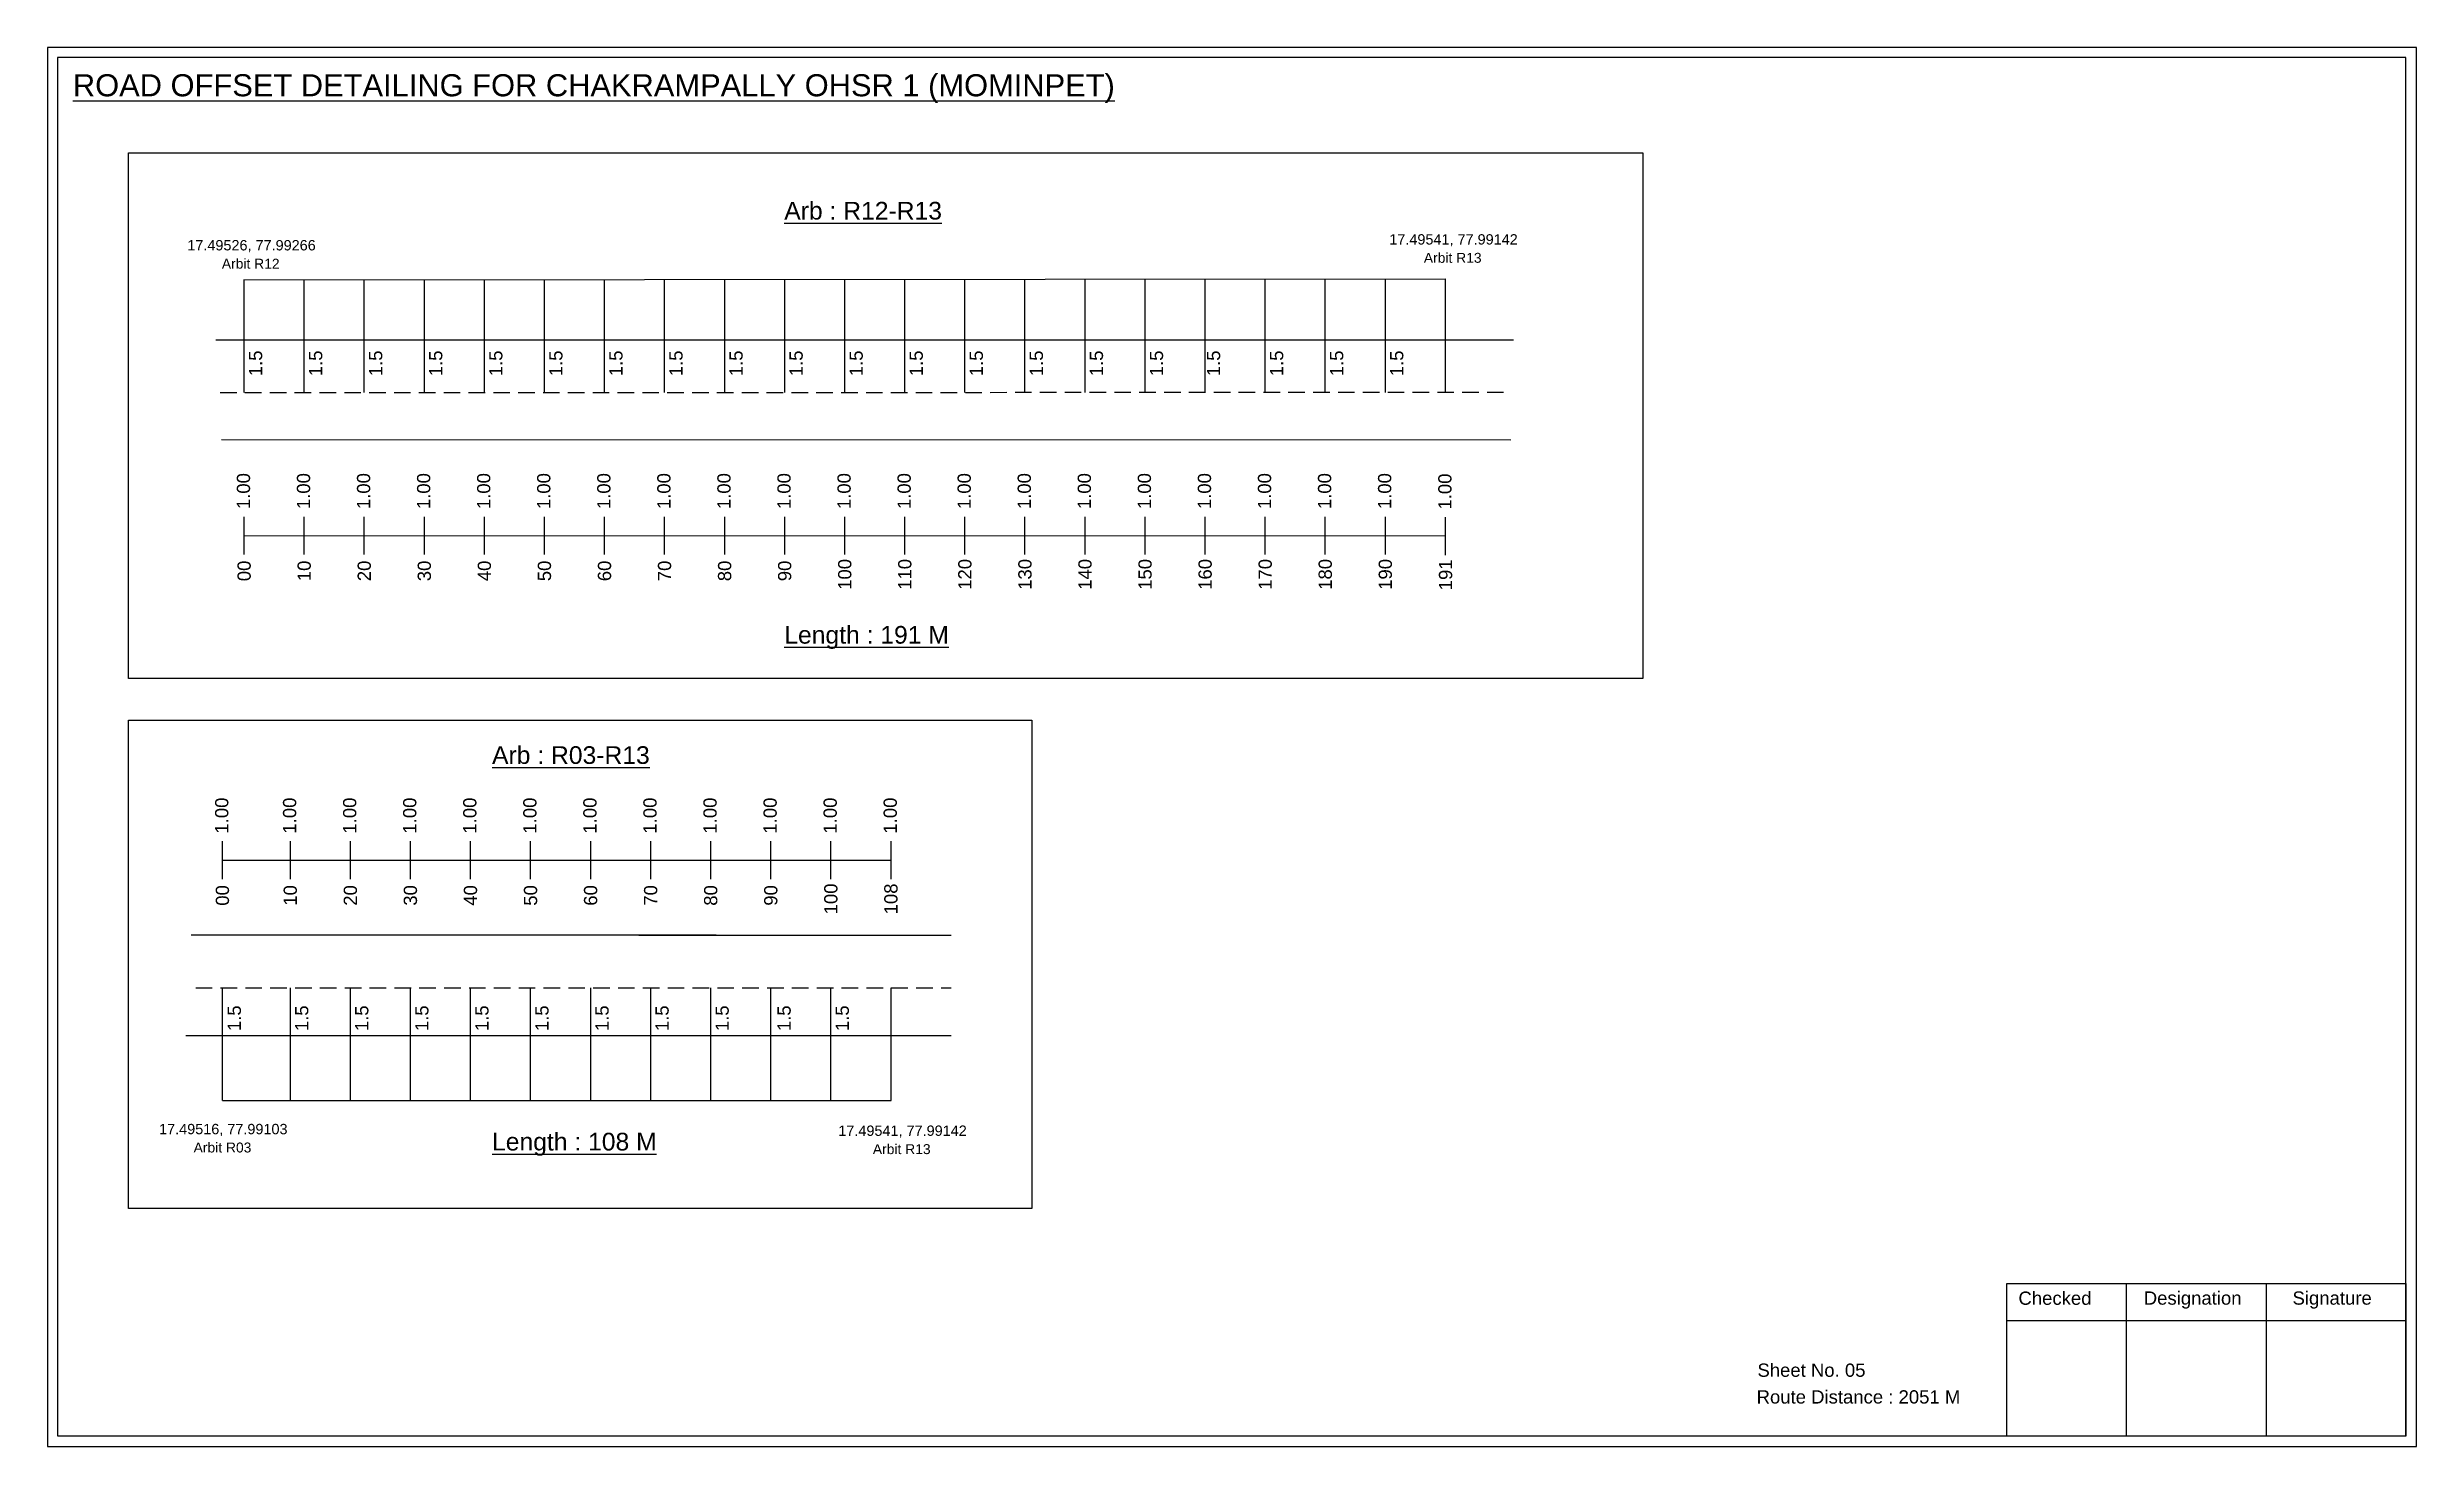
# Model space of a CAD drawing. Header units: inches. Extents: x 1943 to 8965, y 112 to 3168.
# Drawn here: x 5062 to 5598, y 941 to 1258 of the extents above; entities that cross this region are included whole.
import ezdxf

# ---------------------------------------------------------------- set-up
doc = ezdxf.new("R2010")
doc.units = ezdxf.units.IN
doc.header["$MEASUREMENT"] = 0
doc.linetypes.add('DASHED2', pattern=[0.375, 0.25, -0.125])
doc.layers.add('PDF_Geometry', color=7, linetype='Continuous')
doc.layers.add('PDF_Text', color=5, linetype='Continuous')
doc.styles.add('PDF Arial', font='arial.ttf')
doc.styles.get("Standard").update_dxf_attribs({"font": 'arial.ttf'})

msp = doc.modelspace()

# ---------------------------------------------------------------- texts
at = {"color": 242, "true_color": 0xcd2027}
for s, height, p in [('%%UROAD OFFSET DETAILING FOR CHAKRAMPALLY OHSR 1 (MOMINPET)', 5, (5067.63, 1246.87)), ('%%UArb : R12-R13', 4, (5228.71, 1218.98)), ('%%ULength : 191 M', 4, (5228.71, 1122.98)), ('%%UArb : R03-R13', 4, (5162.54, 1095.76)), ('%%ULength : 108 M', 4, (5162.54, 1008.26))]:
    msp.add_text(s, height=height, dxfattribs=at).set_placement(p)
at = {"color": 5}
for s, height, p in [('17.49526, 77.99266', 2.34, (5093.54, 1211.99)), ('17.49541, 77.99142', 2.34, (5365.71, 1213.32)), ('Arbit R12', 2.246, (5101.36, 1207.86)), ('Arbit R13', 2.246, (5373.53, 1209.19)), ('17.49516, 77.99103', 2.34, (5087.15, 1011.94)), ('17.49541, 77.99142', 2.34, (5240.95, 1011.57)), ('Arbit R03', 2.246, (5094.97, 1007.81)), ('Arbit R13', 2.246, (5248.77, 1007.44))]:
    msp.add_text(s, height=height, dxfattribs=at).set_placement(p)
for p in [(5110.49, 1183.51), (5124.09, 1183.51), (5137.69, 1183.51), (5151.29, 1183.51), (5164.89, 1183.51), (5178.49, 1183.51), (5192.09, 1183.51), (5205.69, 1183.51), (5219.29, 1183.51), (5232.89, 1183.51), (5246.49, 1183.51), (5260.09, 1183.51), (5273.69, 1183.51), (5287.29, 1183.51), (5300.89, 1183.51), (5314.49, 1183.51), (5327.41, 1183.51), (5341.69, 1183.51), (5355.29, 1183.51), (5368.89, 1183.51), (5105.68, 1035.27), (5120.94, 1035.27), (5134.54, 1035.27), (5148.14, 1035.27), (5161.74, 1035.27), (5175.34, 1035.27), (5188.94, 1035.27), (5202.54, 1035.27), (5216.14, 1035.27), (5230.17, 1035.27), (5243.34, 1035.27)]:
    msp.add_text('1.5', height=3, rotation=90).set_placement(p)
at = {"color": 217, "true_color": 0x93278f}
for s, p in [('1.00', (5107.75, 1153.43)), ('1.00', (5121.35, 1153.43)), ('1.00', (5134.95, 1153.43)), ('1.00', (5148.55, 1153.43)), ('1.00', (5162.15, 1153.43)), ('1.00', (5175.75, 1153.43)), ('1.00', (5189.35, 1153.43)), ('1.00', (5202.95, 1153.43)), ('1.00', (5216.55, 1153.43)), ('1.00', (5230.15, 1153.43)), ('1.00', (5243.75, 1153.43)), ('1.00', (5257.35, 1153.43)), ('1.00', (5270.95, 1153.43)), ('1.00', (5284.55, 1153.43)), ('1.00', (5298.15, 1153.43)), ('1.00', (5311.75, 1153.43)), ('1.00', (5325.35, 1153.43)), ('1.00', (5338.95, 1153.43)), ('1.00', (5352.55, 1153.43)), ('1.00', (5366.15, 1153.43)), ('1.00', (5379.79, 1153.33)), ('00', (5107.9, 1137.11)), ('10', (5121.5, 1137.11)), ('20', (5135.1, 1137.11)), ('30', (5148.7, 1137.11)), ('40', (5162.3, 1137.11)), ('50', (5175.9, 1137.11)), ('60', (5189.5, 1137.11)), ('70', (5203.1, 1137.11)), ('80', (5216.7, 1137.11)), ('90', (5230.3, 1137.11)), ('100', (5243.9, 1135.16)), ('110', (5257.5, 1135.16)), ('120', (5271.1, 1135.16)), ('130', (5284.7, 1135.16)), ('140', (5298.3, 1135.16)), ('150', (5311.9, 1135.16)), ('160', (5325.5, 1135.16)), ('170', (5339.1, 1135.16)), ('180', (5352.7, 1135.16)), ('190', (5366.3, 1135.16)), ('191', (5379.94, 1135.06)), ('1.00', (5102.83, 1079.98)), ('1.00', (5118.2, 1079.98)), ('1.00', (5131.8, 1079.98)), ('1.00', (5145.4, 1079.98)), ('1.00', (5159, 1079.98)), ('1.00', (5172.6, 1079.98)), ('1.00', (5186.2, 1079.98)), ('1.00', (5199.8, 1079.98)), ('1.00', (5213.4, 1079.98)), ('1.00', (5227, 1079.98)), ('1.00', (5240.6, 1079.98)), ('1.00', (5254.2, 1079.98)), ('00', (5102.98, 1063.66)), ('10', (5118.35, 1063.66)), ('20', (5131.95, 1063.66)), ('30', (5145.55, 1063.66)), ('40', (5159.15, 1063.66)), ('50', (5172.75, 1063.66)), ('60', (5186.35, 1063.66)), ('70', (5199.95, 1063.66)), ('80', (5213.55, 1063.66)), ('90', (5227.15, 1063.66)), ('100', (5240.75, 1061.7)), ('108', (5254.35, 1061.7))]:
    msp.add_text(s, height=3, rotation=90, dxfattribs=at).set_placement(p)
for s, p in [('Sheet No. 05', (5449.07, 957.03)), ('Route Distance : 2051 M', (5448.88, 950.98))]:
    msp.add_text(s, height=3).set_placement(p)
at = {"layer": 'PDF_Text', "color": 7, "attachment_point": 7, "style": 'PDF Arial'}
for s, insert, char_height in [('Checked', (5508.17, 973.28), 3.001), ('Designation', (5536.55, 972.45), 3.0006), ('Signature', (5570.23, 972.45), 3.001)]:
    msp.add_mtext(s, dxfattribs=dict(at, insert=insert, char_height=char_height))

# ---------------------------------------------------------------- linework, layer by layer
at = {"color": 5}
for p, q in [((5106.42, 1205.36), (5378.46, 1205.55)), ((5101.51, 1019.54), (5252.88, 1019.54))]:
    msp.add_line(p, q, dxfattribs=at)
for p, q in [((5106.42, 1179.84), (5106.42, 1205.37)), ((5120.02, 1179.84), (5120.02, 1205.37)), ((5133.62, 1179.84), (5133.62, 1205.37)), ((5147.22, 1179.84), (5147.22, 1205.37)), ((5160.82, 1179.84), (5160.82, 1205.37)), ((5174.42, 1179.84), (5174.42, 1205.37)), ((5188.02, 1179.84), (5188.02, 1205.37)), ((5201.62, 1179.84), (5201.62, 1205.37)), ((5215.22, 1179.84), (5215.22, 1205.37)), ((5228.82, 1179.84), (5228.82, 1205.37)), ((5242.42, 1179.84), (5242.42, 1205.37)), ((5256.02, 1179.84), (5256.02, 1205.37)), ((5269.62, 1179.84), (5269.62, 1205.37)), ((5283.22, 1179.84), (5283.22, 1205.37)), ((5296.82, 1179.84), (5296.82, 1205.37)), ((5310.42, 1179.84), (5310.42, 1205.37)), ((5324.02, 1179.84), (5324.02, 1205.37)), ((5337.62, 1179.84), (5337.62, 1205.37)), ((5351.22, 1179.84), (5351.22, 1205.37)), ((5364.82, 1179.84), (5364.82, 1205.37)), ((5378.46, 1180), (5378.46, 1205.55)), ((5100.01, 1191.72), (5393.85, 1191.72)), ((5101.26, 1169.16), (5393.25, 1169.12)), ((5213.28, 1056.96), (5094.42, 1056.96)), ((5195.8, 1056.96), (5266.48, 1056.96)), ((5101.51, 1019.54), (5101.51, 1045.07)), ((5116.88, 1019.54), (5116.88, 1045.07)), ((5130.48, 1019.54), (5130.48, 1045.07)), ((5144.08, 1019.54), (5144.08, 1045.07)), ((5157.68, 1019.54), (5157.68, 1045.07)), ((5171.28, 1019.54), (5171.28, 1045.07)), ((5184.88, 1019.54), (5184.88, 1045.07)), ((5198.48, 1019.54), (5198.48, 1045.07)), ((5212.08, 1019.54), (5212.08, 1045.07)), ((5225.68, 1019.54), (5225.68, 1045.07)), ((5239.28, 1019.54), (5239.28, 1045.07)), ((5252.88, 1019.54), (5252.88, 1045.07)), ((5093.22, 1034.27), (5266.48, 1034.27))]:
    msp.add_line(p, q)
at = {"linetype": 'DASHED2', "ltscale": 15}
for p, q in [((5100.97, 1179.83), (5391.58, 1179.89)), ((5095.45, 1045.07), (5266.48, 1045.07))]:
    msp.add_line(p, q, dxfattribs=at)
at = {"color": 217, "true_color": 0x93278f}
for p, q in [((5106.42, 1143.14), (5106.42, 1151.7)), ((5120.02, 1143.14), (5120.02, 1151.7)), ((5133.62, 1143.14), (5133.62, 1151.7)), ((5147.22, 1143.14), (5147.22, 1151.7)), ((5160.82, 1143.14), (5160.82, 1151.7)), ((5174.42, 1143.14), (5174.42, 1151.7)), ((5188.02, 1143.14), (5188.02, 1151.7)), ((5201.62, 1143.14), (5201.62, 1151.7)), ((5215.22, 1143.14), (5215.22, 1151.7)), ((5228.82, 1143.14), (5228.82, 1151.7)), ((5242.42, 1143.14), (5242.42, 1151.7)), ((5256.02, 1143.14), (5256.02, 1151.7)), ((5269.62, 1143.14), (5269.62, 1151.7)), ((5283.22, 1143.14), (5283.22, 1151.7)), ((5296.82, 1143.14), (5296.82, 1151.7)), ((5310.42, 1143.14), (5310.42, 1151.7)), ((5324.02, 1143.14), (5324.02, 1151.7)), ((5337.62, 1143.14), (5337.62, 1151.7)), ((5351.22, 1143.14), (5351.22, 1151.7)), ((5364.82, 1143.14), (5364.82, 1151.7)), ((5378.46, 1143.04), (5378.46, 1151.59)), ((5106.42, 1147.41), (5378.46, 1147.46)), ((5101.51, 1069.68), (5101.51, 1078.24)), ((5101.51, 1073.95), (5252.88, 1073.95)), ((5116.88, 1069.68), (5116.88, 1078.24)), ((5130.48, 1069.68), (5130.48, 1078.24)), ((5144.08, 1069.68), (5144.08, 1078.24)), ((5157.68, 1069.68), (5157.68, 1078.24)), ((5171.28, 1069.68), (5171.28, 1078.24)), ((5184.88, 1069.68), (5184.88, 1078.24)), ((5198.48, 1069.68), (5198.48, 1078.24)), ((5212.08, 1069.68), (5212.08, 1078.24)), ((5225.68, 1069.68), (5225.68, 1078.24)), ((5239.28, 1069.68), (5239.28, 1078.24)), ((5252.88, 1069.68), (5252.88, 1078.24))]:
    msp.add_line(p, q, dxfattribs=at)
for points in [[(5080.19, 1234.1), (5423.09, 1234.1), (5423.09, 1115.1), (5080.19, 1115.1)], [(5080.19, 1105.63), (5284.75, 1105.63), (5284.75, 995.13), (5080.19, 995.13)]]:
    msp.add_lwpolyline(points, close=True)
at = {"layer": 'PDF_Geometry'}
for points in [[(5061.86, 1257.94), (5061.86, 941.23), (5598.33, 941.23), (5598.33, 1257.94)], [(5064.18, 1255.62), (5064.18, 943.65), (5595.91, 943.65), (5595.91, 1255.62)]]:
    msp.add_lwpolyline(points, close=True, dxfattribs=at)
at = {"layer": 'PDF_Geometry', "color": 242, "true_color": 0xcc1f26}
msp.add_lwpolyline([(5595.91, 943.56), (5505.57, 943.56), (5505.57, 978.17), (5595.91, 978.17)], close=True, dxfattribs=at)
for points in [[(5532.55, 978.17), (5532.55, 943.56)], [(5564.28, 978.17), (5564.28, 943.56)], [(5505.57, 969.8), (5595.91, 969.8)]]:
    msp.add_lwpolyline(points, dxfattribs=at)

msp.set_redraw_order([(e.dxf.handle, doc.entitydb.next_handle()) for e in msp.query("TEXT MTEXT ATTDEF DIMENSION ARC_DIMENSION")])  # texts and dimensions are drawn at this point

doc.saveas('drawing.dxf')
